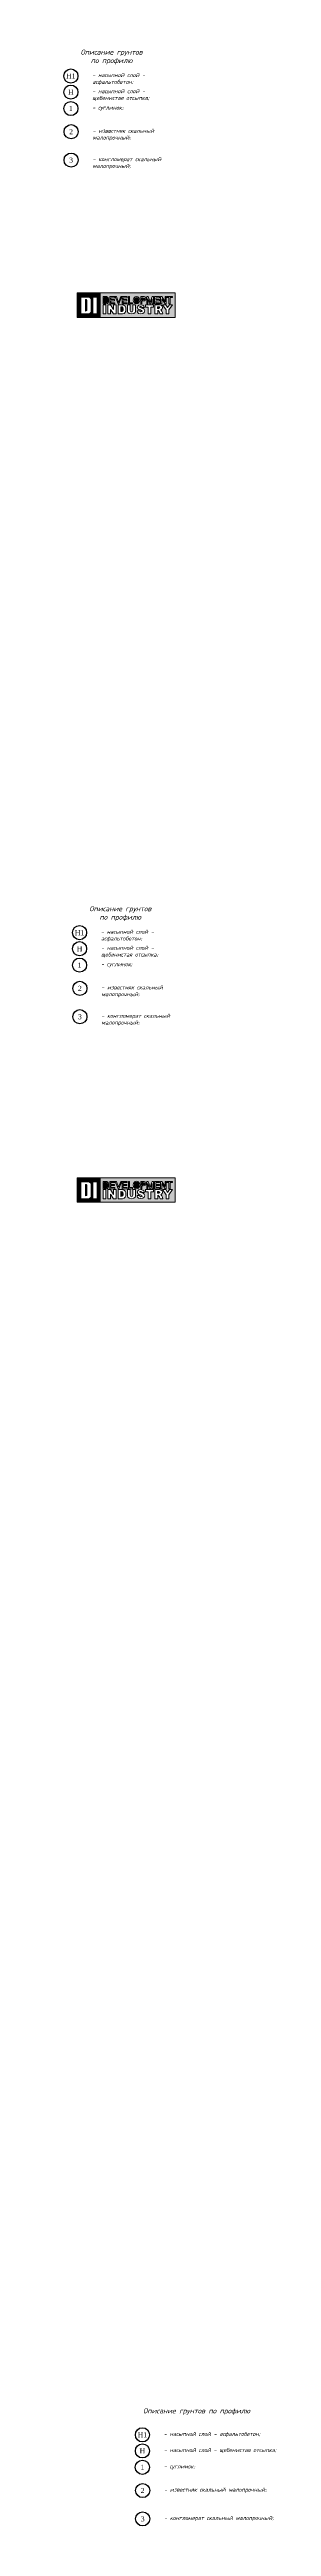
# Model space of a CAD drawing. Header units: millimetres. Extents: x 41756989 to 44740435, y 21258419 to 23626306.
# Drawn here: x 42053467 to 42101727, y 21861795 to 22474686 of the extents above; entities that cross this region are included whole.
import ezdxf
from ezdxf.enums import TextEntityAlignment as Align

# ---------------------------------------------------------------- set-up
doc = ezdxf.new("R2010")
doc.units = ezdxf.units.MM
doc.set_wipeout_variables(frame=1)
for name, color, linetype in [('ГЛ_Разрез_СквМаска', 6, 'Continuous'), ('ГЛ_Разрез_СлоиОбозначения', 7, 'Continuous'), ('Слой 2', 7, 'Continuous')]:
    doc.layers.add(name, color=color, linetype=linetype)
doc.styles.add('note', font='isocpeur.ttf', dxfattribs={"width": 0.9, "oblique": 15})
doc.styles.add('ГеологияРазрезОсь', font='times.ttf', dxfattribs={"height": 2.5})

# ---------------------------------------------------------------- blocks, each defined once
blk = doc.blocks.new('ГЛ_Разрез_СлоиОбозначения')
blk.add_wipeout([(3.8, 0), (3.6, 1.1), (3.1, 2.1), (2.3, 3), (1.4, 3.5), (0.6, 3.7), (0, 3.8), (-0.6, 3.7), (-1.4, 3.5), (-2.3, 3), (-3.1, 2.1), (-3.6, 1.1), (-3.8, 0), (-3.6, -1.1), (-3.1, -2.1), (-2.3, -3), (-1.4, -3.5), (-0.6, -3.7), (0, -3.8), (0.6, -3.7), (1.4, -3.5), (2.3, -3), (3.1, -2.1), (3.6, -1.1)]).dxf.layer = 'ГЛ_Разрез_СквМаска'
at = {"layer": 'ГЛ_Разрез_СлоиОбозначения'}
blk.add_circle((0, 0), 3.5, dxfattribs=at)
at = {"layer": 'ГЛ_Разрез_СлоиОбозначения', "style": 'ГеологияРазрезОсь'}
blk.add_attdef('НОМЕР', text='', height=2.5, dxfattribs=at).set_placement((0, 0), align=Align.MIDDLE_CENTER)
blk = doc.blocks.new('DI')
at = {"layer": 'Слой 2', "true_color": 0xf7931d}
h = blk.add_hatch(color=30, dxfattribs=at)
h.dxf.hatch_style = 2
h.paths.add_polyline_path([(-1796, 420), (-1796, -450), (-975, -450), (-975, 420)])
edge = h.paths.add_edge_path()
edge.add_spline(control_points=[(-1300, -226), (-1300, -226), (-1303, -324), (-1401, -324), (-1498, -324), (-1668, -324), (-1668, -324), (-1668, -324), (-1668, 277), (-1668, 277), (-1668, 277), (-1399, 277), (-1399, 277), (-1399, 277), (-1300, 255), (-1300, 186), (-1300, 116), (-1300, -226), (-1300, -226)], knot_values=[0, 0, 0, 0, 1, 1, 1, 2, 2, 2, 3, 3, 3, 4, 4, 4, 5, 5, 5, 6, 6, 6, 6], degree=3, periodic=0)
h.paths.add_polyline_path([(-1087, -324), (-1243, -324), (-1243, 277), (-1087, 277)])
h = blk.add_hatch(color=30, dxfattribs=at)
h.dxf.hatch_style = 2
edge = h.paths.add_edge_path()
edge.add_spline(control_points=[(-1508, 186), (-1508, 186), (-1508, -223), (-1508, -223), (-1460, -223), (-1457, -193), (-1457, -193), (-1457, -193), (-1457, 119), (-1457, 156), (-1457, 192), (-1508, 186), (-1508, 186)], knot_values=[0, 0, 0, 0, 1, 1, 1, 2, 2, 2, 3, 3, 3, 4, 4, 4, 4], degree=3, periodic=0)
at = {"layer": 'Слой 2', "true_color": 0x231f20}
h = blk.add_hatch(color=250, dxfattribs=at)
h.dxf.hatch_style = 2
h.paths.add_polyline_path([(-975, 420), (-975, -450), (1699, -450), (1699, 420)])
h.paths.add_polyline_path([(1176, 292), (1217, 292), (1335, 110), (1335, 292), (1373, 292), (1373, 32), (1338, 32), (1217, 215), (1217, 32), (1176, 32)])
h.paths.add_polyline_path([(682, 292), (732, 292), (800, 97), (874, 292), (916, 292), (916, 32), (877, 32), (877, 215), (815, 32), (787, 32), (722, 215), (722, 32), (682, 32)])
edge = h.paths.add_edge_path()
edge.add_spline(control_points=[(465, 292), (465, 292), (583, 292), (583, 292), (583, 292), (654, 282), (654, 225), (654, 167), (623, 138), (551, 139), (502, 140), (502, 140), (502, 140), (502, 140), (502, 32), (502, 32), (502, 32), (465, 32), (465, 32), (465, 32), (465, 292), (465, 292)], knot_values=[0, 0, 0, 0, 1, 1, 1, 2, 2, 2, 3, 3, 3, 4, 4, 4, 5, 5, 5, 6, 6, 6, 7, 7, 7, 7], degree=3, periodic=0)
h.paths.add_polyline_path([(28, 292), (66, 292), (66, 69), (177, 69), (177, 32), (28, 32)])
h.paths.add_polyline_path([(-401, 292), (-326, 86), (-242, 292), (-203, 292), (-313, 32), (-339, 32), (-442, 292)])
h.paths.add_polyline_path([(-634, 292), (-457, 292), (-457, 252), (-596, 251), (-596, 186), (-466, 186), (-466, 146), (-596, 146), (-596, 69), (-457, 69), (-457, 32), (-634, 32)])
h.paths.add_polyline_path([(-775, -324), (-872, -324), (-872, 1), (-775, 1)])
edge = h.paths.add_edge_path()
edge.add_spline(control_points=[(-761, 32), (-830, 32), (-872, 32), (-872, 32), (-872, 32), (-872, 292), (-872, 292), (-872, 292), (-753, 292), (-753, 292), (-753, 292), (-678, 277), (-678, 207), (-678, 136), (-678, 112), (-678, 112), (-678, 112), (-693, 32), (-761, 32)], knot_values=[0, 0, 0, 0, 1, 1, 1, 2, 2, 2, 3, 3, 3, 4, 4, 4, 5, 5, 5, 6, 6, 6, 6], degree=3, periodic=0)
h.paths.add_polyline_path([(-409, -324), (-500, -324), (-612, -162), (-612, -324), (-704, -324), (-704, 1), (-615, 1), (-500, -172), (-500, 1), (-409, 1)])
edge = h.paths.add_edge_path()
edge.add_spline(control_points=[(-68, -224), (-68, -224), (-90, -324), (-186, -324), (-282, -324), (-342, -324), (-342, -324), (-342, -324), (-342, 0), (-342, 0), (-342, 0), (-173, 0), (-173, 0), (-173, 0), (-68, -18), (-68, -106), (-68, -194), (-68, -224), (-68, -224)], knot_values=[0, 0, 0, 0, 1, 1, 1, 2, 2, 2, 3, 3, 3, 4, 4, 4, 5, 5, 5, 6, 6, 6, 6], degree=3, periodic=0)
h.paths.add_polyline_path([(-16, 252), (-155, 251), (-155, 186), (-26, 186), (-26, 146), (-155, 146), (-155, 69), (-16, 69), (-16, 32), (-193, 32), (-193, 292), (-16, 292)])
edge = h.paths.add_edge_path()
edge.add_spline(control_points=[(282, -225), (282, -225), (282, -324), (136, -324), (-10, -324), (-10, -225), (-10, -225), (-10, -225), (-10, 0), (-10, 0), (-10, 0), (88, 0), (88, 0), (88, 0), (88, -149), (88, -202), (88, -255), (136, -254), (136, -254), (136, -254), (185, -255), (185, -202), (185, -149), (185, 0), (185, 0), (185, 0), (282, 0), (282, 0), (282, 0), (282, -225), (282, -225)], knot_values=[0, 0, 0, 0, 1, 1, 1, 2, 2, 2, 3, 3, 3, 4, 4, 4, 5, 5, 5, 6, 6, 6, 7, 7, 7, 8, 8, 8, 9, 9, 9, 10, 10, 10, 10], degree=3, periodic=0)
edge = h.paths.add_edge_path()
edge.add_spline(control_points=[(196, 164), (196, 237), (250, 296), (316, 296), (383, 296), (436, 237), (436, 164), (436, 91), (383, 32), (316, 32), (250, 32), (196, 91), (196, 164)], knot_values=[0, 0, 0, 0, 1, 1, 1, 2, 2, 2, 3, 3, 3, 4, 4, 4, 4], degree=3, periodic=0)
edge = h.paths.add_edge_path()
edge.add_spline(control_points=[(608, -212), (606, -232), (594, -321), (463, -321), (332, -321), (334, -212), (334, -212), (334, -212), (426, -210), (426, -210), (426, -210), (437, -253), (471, -254), (518, -254), (513, -228), (513, -228), (513, -228), (521, -198), (463, -184), (361, -184), (345, -93), (345, -93), (345, -93), (346, 1), (471, 1), (596, 1), (595, -99), (595, -99), (595, -99), (505, -99), (505, -99), (505, -99), (507, -67), (471, -63), (435, -58), (443, -67), (437, -76), (431, -86), (427, -104), (504, -116), (582, -116), (609, -192), (608, -212)], knot_values=[0, 0, 0, 0, 1, 1, 1, 2, 2, 2, 3, 3, 3, 4, 4, 4, 5, 5, 5, 6, 6, 6, 7, 7, 7, 8, 8, 8, 9, 9, 9, 10, 10, 10, 11, 11, 11, 12, 12, 12, 13, 13, 13, 14, 14, 14, 14], degree=3, periodic=0)
h.paths.add_polyline_path([(924, -81), (826, -81), (826, -324), (779, -324), (732, -324), (732, -81), (634, -81), (634, 0), (779, 0), (924, 0)])
h.paths.add_polyline_path([(962, 292), (1140, 292), (1140, 252), (1000, 251), (1000, 186), (1130, 186), (1130, 146), (1000, 146), (1000, 69), (1140, 69), (1140, 32), (962, 32)])
edge = h.paths.add_edge_path()
edge.add_spline(control_points=[(1157, -324), (1157, -324), (1118, -196), (1071, -196), (1071, -236), (1071, -324), (1071, -324), (1071, -324), (969, -324), (969, -324), (969, -324), (969, -321), (969, -321), (969, -321), (969, 0), (969, 0), (969, 0), (1082, -1), (1082, -1), (1082, -1), (1155, 6), (1200, -19), (1223, -31), (1247, -63), (1247, -92), (1247, -109), (1242, -126), (1234, -138), (1214, -171), (1181, -180), (1181, -180), (1181, -180), (1254, -258), (1259, -324), (1196, -324), (1157, -324), (1157, -324)], knot_values=[0, 0, 0, 0, 1, 1, 1, 2, 2, 2, 3, 3, 3, 4, 4, 4, 5, 5, 5, 6, 6, 6, 7, 7, 7, 8, 8, 8, 9, 9, 9, 10, 10, 10, 11, 11, 11, 12, 12, 12, 12], degree=3, periodic=0)
h.paths.add_polyline_path([(1473, -181), (1473, -324), (1422, -324), (1371, -324), (1371, -181), (1248, 1), (1356, 1), (1422, -99), (1488, 1), (1596, 1)])
h.paths.add_polyline_path([(1596, 254), (1516, 254), (1516, 32), (1474, 32), (1474, 254), (1399, 254), (1399, 292), (1596, 292)])
h = blk.add_hatch(color=250, dxfattribs=at)
h.dxf.hatch_style = 2
edge = h.paths.add_edge_path()
edge.add_spline(control_points=[(-758, 258), (-758, 258), (-836, 258), (-836, 258), (-836, 258), (-836, 66), (-836, 66), (-836, 66), (-808, 66), (-764, 66), (-719, 66), (-709, 125), (-709, 125), (-709, 125), (-709, 143), (-709, 195), (-709, 247), (-758, 258), (-758, 258)], knot_values=[0, 0, 0, 0, 1, 1, 1, 2, 2, 2, 3, 3, 3, 4, 4, 4, 5, 5, 5, 6, 6, 6, 6], degree=3, periodic=0)
h = blk.add_hatch(color=250, dxfattribs=at)
h.dxf.hatch_style = 2
edge = h.paths.add_edge_path()
edge.add_spline(control_points=[(316, 260), (274, 260), (240, 217), (240, 164), (240, 111), (274, 68), (316, 68), (358, 68), (392, 111), (392, 164), (392, 217), (358, 260), (316, 260)], knot_values=[0, 0, 0, 0, 1, 1, 1, 2, 2, 2, 3, 3, 3, 4, 4, 4, 4], degree=3, periodic=0)
h = blk.add_hatch(color=250, dxfattribs=at)
h.dxf.hatch_style = 2
edge = h.paths.add_edge_path()
edge.add_spline(control_points=[(614, 214), (614, 266), (504, 250), (504, 250), (504, 250), (504, 177), (504, 177), (504, 177), (614, 161), (614, 214)], knot_values=[0, 0, 0, 0, 1, 1, 1, 2, 2, 2, 3, 3, 3, 3], degree=3, periodic=0)
h = blk.add_hatch(color=250, dxfattribs=at)
h.dxf.hatch_style = 2
edge = h.paths.add_edge_path()
edge.add_spline(control_points=[(-244, -72), (-244, -72), (-244, -244), (-244, -244), (-172, -244), (-155, -219), (-155, -158), (-155, -57), (-244, -72), (-244, -72)], knot_values=[0, 0, 0, 0, 1, 1, 1, 2, 2, 2, 3, 3, 3, 3], degree=3, periodic=0)
h = blk.add_hatch(color=250, dxfattribs=at)
h.dxf.hatch_style = 2
edge = h.paths.add_edge_path()
edge.add_spline(control_points=[(1068, -71), (1068, -71), (1068, -127), (1068, -127), (1068, -127), (1151, -138), (1151, -99), (1151, -60), (1068, -71), (1068, -71)], knot_values=[0, 0, 0, 0, 1, 1, 1, 2, 2, 2, 3, 3, 3, 3], degree=3, periodic=0)
at = {"layer": 'Слой 2', "lineweight": 0}
for points in [[(-1796, 420), (-1796, -450), (-975, -450), (-975, 420), (-1796, 420)], [(-1087, -324), (-1243, -324), (-1243, 277), (-1087, 277), (-1087, -324)], [(-975, 420), (-975, -450), (1699, -450), (1699, 420), (-975, 420)], [(-775, -324), (-872, -324), (-872, 1), (-775, 1), (-775, -324)], [(-409, -324), (-500, -324), (-612, -162), (-612, -324), (-704, -324), (-704, 1), (-615, 1), (-500, -172), (-500, 1), (-409, 1), (-409, -324)], [(-634, 292), (-457, 292), (-457, 252), (-596, 251), (-596, 186), (-466, 186), (-466, 146), (-596, 146), (-596, 69), (-457, 69), (-457, 32), (-634, 32), (-634, 292)], [(-401, 292), (-326, 86), (-242, 292), (-203, 292), (-313, 32), (-339, 32), (-442, 292), (-401, 292)], [(-16, 252), (-155, 251), (-155, 186), (-26, 186), (-26, 146), (-155, 146), (-155, 69), (-16, 69), (-16, 32), (-193, 32), (-193, 292), (-16, 292), (-16, 252)], [(28, 292), (66, 292), (66, 69), (177, 69), (177, 32), (28, 32), (28, 292)], [(924, -81), (826, -81), (826, -324), (779, -324), (732, -324), (732, -81), (634, -81), (634, 0), (779, 0), (924, 0), (924, -81)], [(682, 292), (732, 292), (800, 97), (874, 292), (916, 292), (916, 32), (877, 32), (877, 215), (815, 32), (787, 32), (722, 215), (722, 32), (682, 32), (682, 292)], [(962, 292), (1140, 292), (1140, 252), (1000, 251), (1000, 186), (1130, 186), (1130, 146), (1000, 146), (1000, 69), (1140, 69), (1140, 32), (962, 32), (962, 292)], [(1176, 292), (1217, 292), (1335, 110), (1335, 292), (1373, 292), (1373, 32), (1338, 32), (1217, 215), (1217, 32), (1176, 32), (1176, 292)], [(1473, -181), (1473, -324), (1422, -324), (1371, -324), (1371, -181), (1248, 1), (1356, 1), (1422, -99), (1488, 1), (1596, 1), (1473, -181)], [(1596, 254), (1516, 254), (1516, 32), (1474, 32), (1474, 254), (1399, 254), (1399, 292), (1596, 292), (1596, 254)]]:
    blk.add_lwpolyline(points, dxfattribs=at)
for points, knots in [([(-1300, -226), (-1300, -226), (-1303, -324), (-1401, -324), (-1498, -324), (-1668, -324), (-1668, -324), (-1668, -324), (-1668, 277), (-1668, 277), (-1668, 277), (-1399, 277), (-1399, 277), (-1399, 277), (-1300, 255), (-1300, 186), (-1300, 116), (-1300, -226), (-1300, -226)], [0, 0, 0, 0, 1, 1, 1, 2, 2, 2, 3, 3, 3, 4, 4, 4, 5, 5, 5, 6, 6, 6, 6]), ([(-1508, 186), (-1508, 186), (-1508, -223), (-1508, -223), (-1460, -223), (-1457, -193), (-1457, -193), (-1457, -193), (-1457, 119), (-1457, 156), (-1457, 192), (-1508, 186), (-1508, 186)], [0, 0, 0, 0, 1, 1, 1, 2, 2, 2, 3, 3, 3, 4, 4, 4, 4]), ([(-761, 32), (-830, 32), (-872, 32), (-872, 32), (-872, 32), (-872, 292), (-872, 292), (-872, 292), (-753, 292), (-753, 292), (-753, 292), (-678, 277), (-678, 207), (-678, 136), (-678, 112), (-678, 112), (-678, 112), (-693, 32), (-761, 32)], [0, 0, 0, 0, 1, 1, 1, 2, 2, 2, 3, 3, 3, 4, 4, 4, 5, 5, 5, 6, 6, 6, 6]), ([(-758, 258), (-758, 258), (-836, 258), (-836, 258), (-836, 258), (-836, 66), (-836, 66), (-836, 66), (-808, 66), (-764, 66), (-719, 66), (-709, 125), (-709, 125), (-709, 125), (-709, 143), (-709, 195), (-709, 247), (-758, 258), (-758, 258)], [0, 0, 0, 0, 1, 1, 1, 2, 2, 2, 3, 3, 3, 4, 4, 4, 5, 5, 5, 6, 6, 6, 6]), ([(-68, -224), (-68, -224), (-90, -324), (-186, -324), (-282, -324), (-342, -324), (-342, -324), (-342, -324), (-342, 0), (-342, 0), (-342, 0), (-173, 0), (-173, 0), (-173, 0), (-68, -18), (-68, -106), (-68, -194), (-68, -224), (-68, -224)], [0, 0, 0, 0, 1, 1, 1, 2, 2, 2, 3, 3, 3, 4, 4, 4, 5, 5, 5, 6, 6, 6, 6]), ([(282, -225), (282, -225), (282, -324), (136, -324), (-10, -324), (-10, -225), (-10, -225), (-10, -225), (-10, 0), (-10, 0), (-10, 0), (88, 0), (88, 0), (88, 0), (88, -149), (88, -202), (88, -255), (136, -254), (136, -254), (136, -254), (185, -255), (185, -202), (185, -149), (185, 0), (185, 0), (185, 0), (282, 0), (282, 0), (282, 0), (282, -225), (282, -225)], [0, 0, 0, 0, 1, 1, 1, 2, 2, 2, 3, 3, 3, 4, 4, 4, 5, 5, 5, 6, 6, 6, 7, 7, 7, 8, 8, 8, 9, 9, 9, 10, 10, 10, 10]), ([(196, 164), (196, 237), (250, 296), (316, 296), (383, 296), (436, 237), (436, 164), (436, 91), (383, 32), (316, 32), (250, 32), (196, 91), (196, 164)], [0, 0, 0, 0, 1, 1, 1, 2, 2, 2, 3, 3, 3, 4, 4, 4, 4]), ([(316, 260), (274, 260), (240, 217), (240, 164), (240, 111), (274, 68), (316, 68), (358, 68), (392, 111), (392, 164), (392, 217), (358, 260), (316, 260)], [0, 0, 0, 0, 1, 1, 1, 2, 2, 2, 3, 3, 3, 4, 4, 4, 4]), ([(608, -212), (606, -232), (594, -321), (463, -321), (332, -321), (334, -212), (334, -212), (334, -212), (426, -210), (426, -210), (426, -210), (437, -253), (471, -254), (518, -254), (513, -228), (513, -228), (513, -228), (521, -198), (463, -184), (361, -184), (345, -93), (345, -93), (345, -93), (346, 1), (471, 1), (596, 1), (595, -99), (595, -99), (595, -99), (505, -99), (505, -99), (505, -99), (507, -67), (471, -63), (435, -58), (443, -67), (437, -76), (431, -86), (427, -104), (504, -116), (582, -116), (609, -192), (608, -212)], [0, 0, 0, 0, 1, 1, 1, 2, 2, 2, 3, 3, 3, 4, 4, 4, 5, 5, 5, 6, 6, 6, 7, 7, 7, 8, 8, 8, 9, 9, 9, 10, 10, 10, 11, 11, 11, 12, 12, 12, 13, 13, 13, 14, 14, 14, 14]), ([(465, 292), (465, 292), (583, 292), (583, 292), (583, 292), (654, 282), (654, 225), (654, 167), (623, 138), (551, 139), (502, 140), (502, 140), (502, 140), (502, 140), (502, 32), (502, 32), (502, 32), (465, 32), (465, 32), (465, 32), (465, 292), (465, 292)], [0, 0, 0, 0, 1, 1, 1, 2, 2, 2, 3, 3, 3, 4, 4, 4, 5, 5, 5, 6, 6, 6, 7, 7, 7, 7]), ([(614, 214), (614, 266), (504, 250), (504, 250), (504, 250), (504, 177), (504, 177), (504, 177), (614, 161), (614, 214)], [0, 0, 0, 0, 1, 1, 1, 2, 2, 2, 3, 3, 3, 3]), ([(1157, -324), (1157, -324), (1118, -196), (1071, -196), (1071, -236), (1071, -324), (1071, -324), (1071, -324), (969, -324), (969, -324), (969, -324), (969, -321), (969, -321), (969, -321), (969, 0), (969, 0), (969, 0), (1082, -1), (1082, -1), (1082, -1), (1155, 6), (1200, -19), (1223, -31), (1247, -63), (1247, -92), (1247, -109), (1242, -126), (1234, -138), (1214, -171), (1181, -180), (1181, -180), (1181, -180), (1254, -258), (1259, -324), (1196, -324), (1157, -324), (1157, -324)], [0, 0, 0, 0, 1, 1, 1, 2, 2, 2, 3, 3, 3, 4, 4, 4, 5, 5, 5, 6, 6, 6, 7, 7, 7, 8, 8, 8, 9, 9, 9, 10, 10, 10, 11, 11, 11, 12, 12, 12, 12]), ([(-244, -72), (-244, -72), (-244, -244), (-244, -244), (-172, -244), (-155, -219), (-155, -158), (-155, -57), (-244, -72), (-244, -72)], [0, 0, 0, 0, 1, 1, 1, 2, 2, 2, 3, 3, 3, 3]), ([(1068, -71), (1068, -71), (1068, -127), (1068, -127), (1068, -127), (1151, -138), (1151, -99), (1151, -60), (1068, -71), (1068, -71)], [0, 0, 0, 0, 1, 1, 1, 2, 2, 2, 3, 3, 3, 3])]:
    blk.add_open_spline(points, degree=3, knots=knots, dxfattribs=at)

msp = doc.modelspace()

# ---------------------------------------------------------------- block references
at = {"xscale": 500, "yscale": 500, "zscale": 500}
for p, values in [((42055343.21, 22468129.575), {'НОМЕР': 'Н1'}), ((42055412.245, 22454347.841), {'НОМЕР': '2'}), ((42055412.245, 22447334.615), {'НОМЕР': '3'}), ((42057515.884, 22256167.591), {'НОМЕР': 'Н1'}), ((42057584.918, 22242385.858), {'НОМЕР': '2'}), ((42057584.918, 22235372.632), {'НОМЕР': '3'}), ((42073100.483, 21884464.601), {'НОМЕР': 'Н1'}), ((42073169.518, 21870682.867), {'НОМЕР': '2'}), ((42073169.518, 21863669.641), {'НОМЕР': '3'})]:
    msp.add_blockref('ГЛ_Разрез_СлоиОбозначения', p, dxfattribs=at).add_auto_attribs(values)
at = {"color": 0, "lineweight": -2, "xscale": 6.957328385899812, "yscale": 6.957328385899812, "zscale": 6.957328385899812}
for p in [(42069445.651, 22411525.236), (42069445.651, 22192587.317)]:
    msp.add_blockref('DI', p, dxfattribs=at)

# ---------------------------------------------------------------- texts
at = {"attachment_point": 1, "style": 'note'}
for s, insert, char_height, width in [('- насыпной слой - асфальтобетон;', (42060672.675, 22468856.277), 1000, 16919.18906), ('- насыпной слой - щебенистая отсыпка;', (42060672.675, 22464878.753), 1000, 16981.48351), ('- суглинок;', (42060671.873, 22460817.971), 1000, 24328.61196), ('- известняк скальный малопрочный;', (42060741.71, 22455074.543), 1000, 16912.44912), ('- конгломерат скальный малопрочный;', (42060741.71, 22448061.317), 1000, 16850.15467), ('- насыпной слой - асфальтобетон;', (42062845.349, 22256894.293), 1000, 16919.18906), ('- насыпной слой - щебенистая отсыпка;', (42062845.349, 22252916.77), 1000, 16981.48351), ('- суглинок;', (42062844.547, 22248855.988), 1000, 24328.61196), ('- известняк скальный малопрочный;', (42062914.383, 22243112.56), 1000, 16912.44912), ('- конгломерат скальный малопрочный;', (42062914.383, 22236099.334), 1000, 16850.15467), ('\\pi-3750,l3750,t3750;Описание грунтов по профилю', (42073276.005, 21891033.96), 1250, 1162019.88636), ('- насыпной слой - асфальтобетон;', (42078429.949, 21885191.303), 1000, 24328.61196), ('- насыпной слой - щебенистая отсыпка;', (42078429.949, 21881213.779), 1000, 24328.61196), ('- суглинок;', (42078429.146, 21877152.997), 1000, 24328.61196), ('- известняк скальный малопрочный;', (42078498.983, 21871409.569), 1000, 24328.61196), ('- конгломерат скальный малопрочный;', (42078498.983, 21864396.343), 1000, 24328.61196)]:
    msp.add_mtext(s, dxfattribs=dict(at, insert=insert, char_height=char_height, width=width))

# ---------------------------------------------------------------- next in the draw order: block references
at = {"xscale": 500, "yscale": 500, "zscale": 500}
for p in [(42055342.408, 22460091.269), (42057515.082, 22248129.286), (42073099.681, 21876426.295)]:
    msp.add_blockref('ГЛ_Разрез_СлоиОбозначения', p, dxfattribs=at).add_auto_attribs({'НОМЕР': '1'})

# ---------------------------------------------------------------- next in the draw order: texts
at = {"char_height": 1250, "width": 19853.70685, "attachment_point": 5, "style": 'note'}
for insert in [(42065445.585, 22472844.768), (42067618.259, 22260882.784)]:
    msp.add_mtext('\\pi-3750,l3750,t3750;Описание грунтов\\Pпо профилю', dxfattribs=dict(at, insert=insert))

# ---------------------------------------------------------------- next in the draw order: block references
at = {"xscale": 500, "yscale": 500, "zscale": 500}
for p in [(42055343.21, 22464152.051), (42057515.884, 22252190.068), (42073100.483, 21880487.077)]:
    msp.add_blockref('ГЛ_Разрез_СлоиОбозначения', p, dxfattribs=at).add_auto_attribs({'НОМЕР': 'Н'})

doc.saveas('drawing.dxf')
